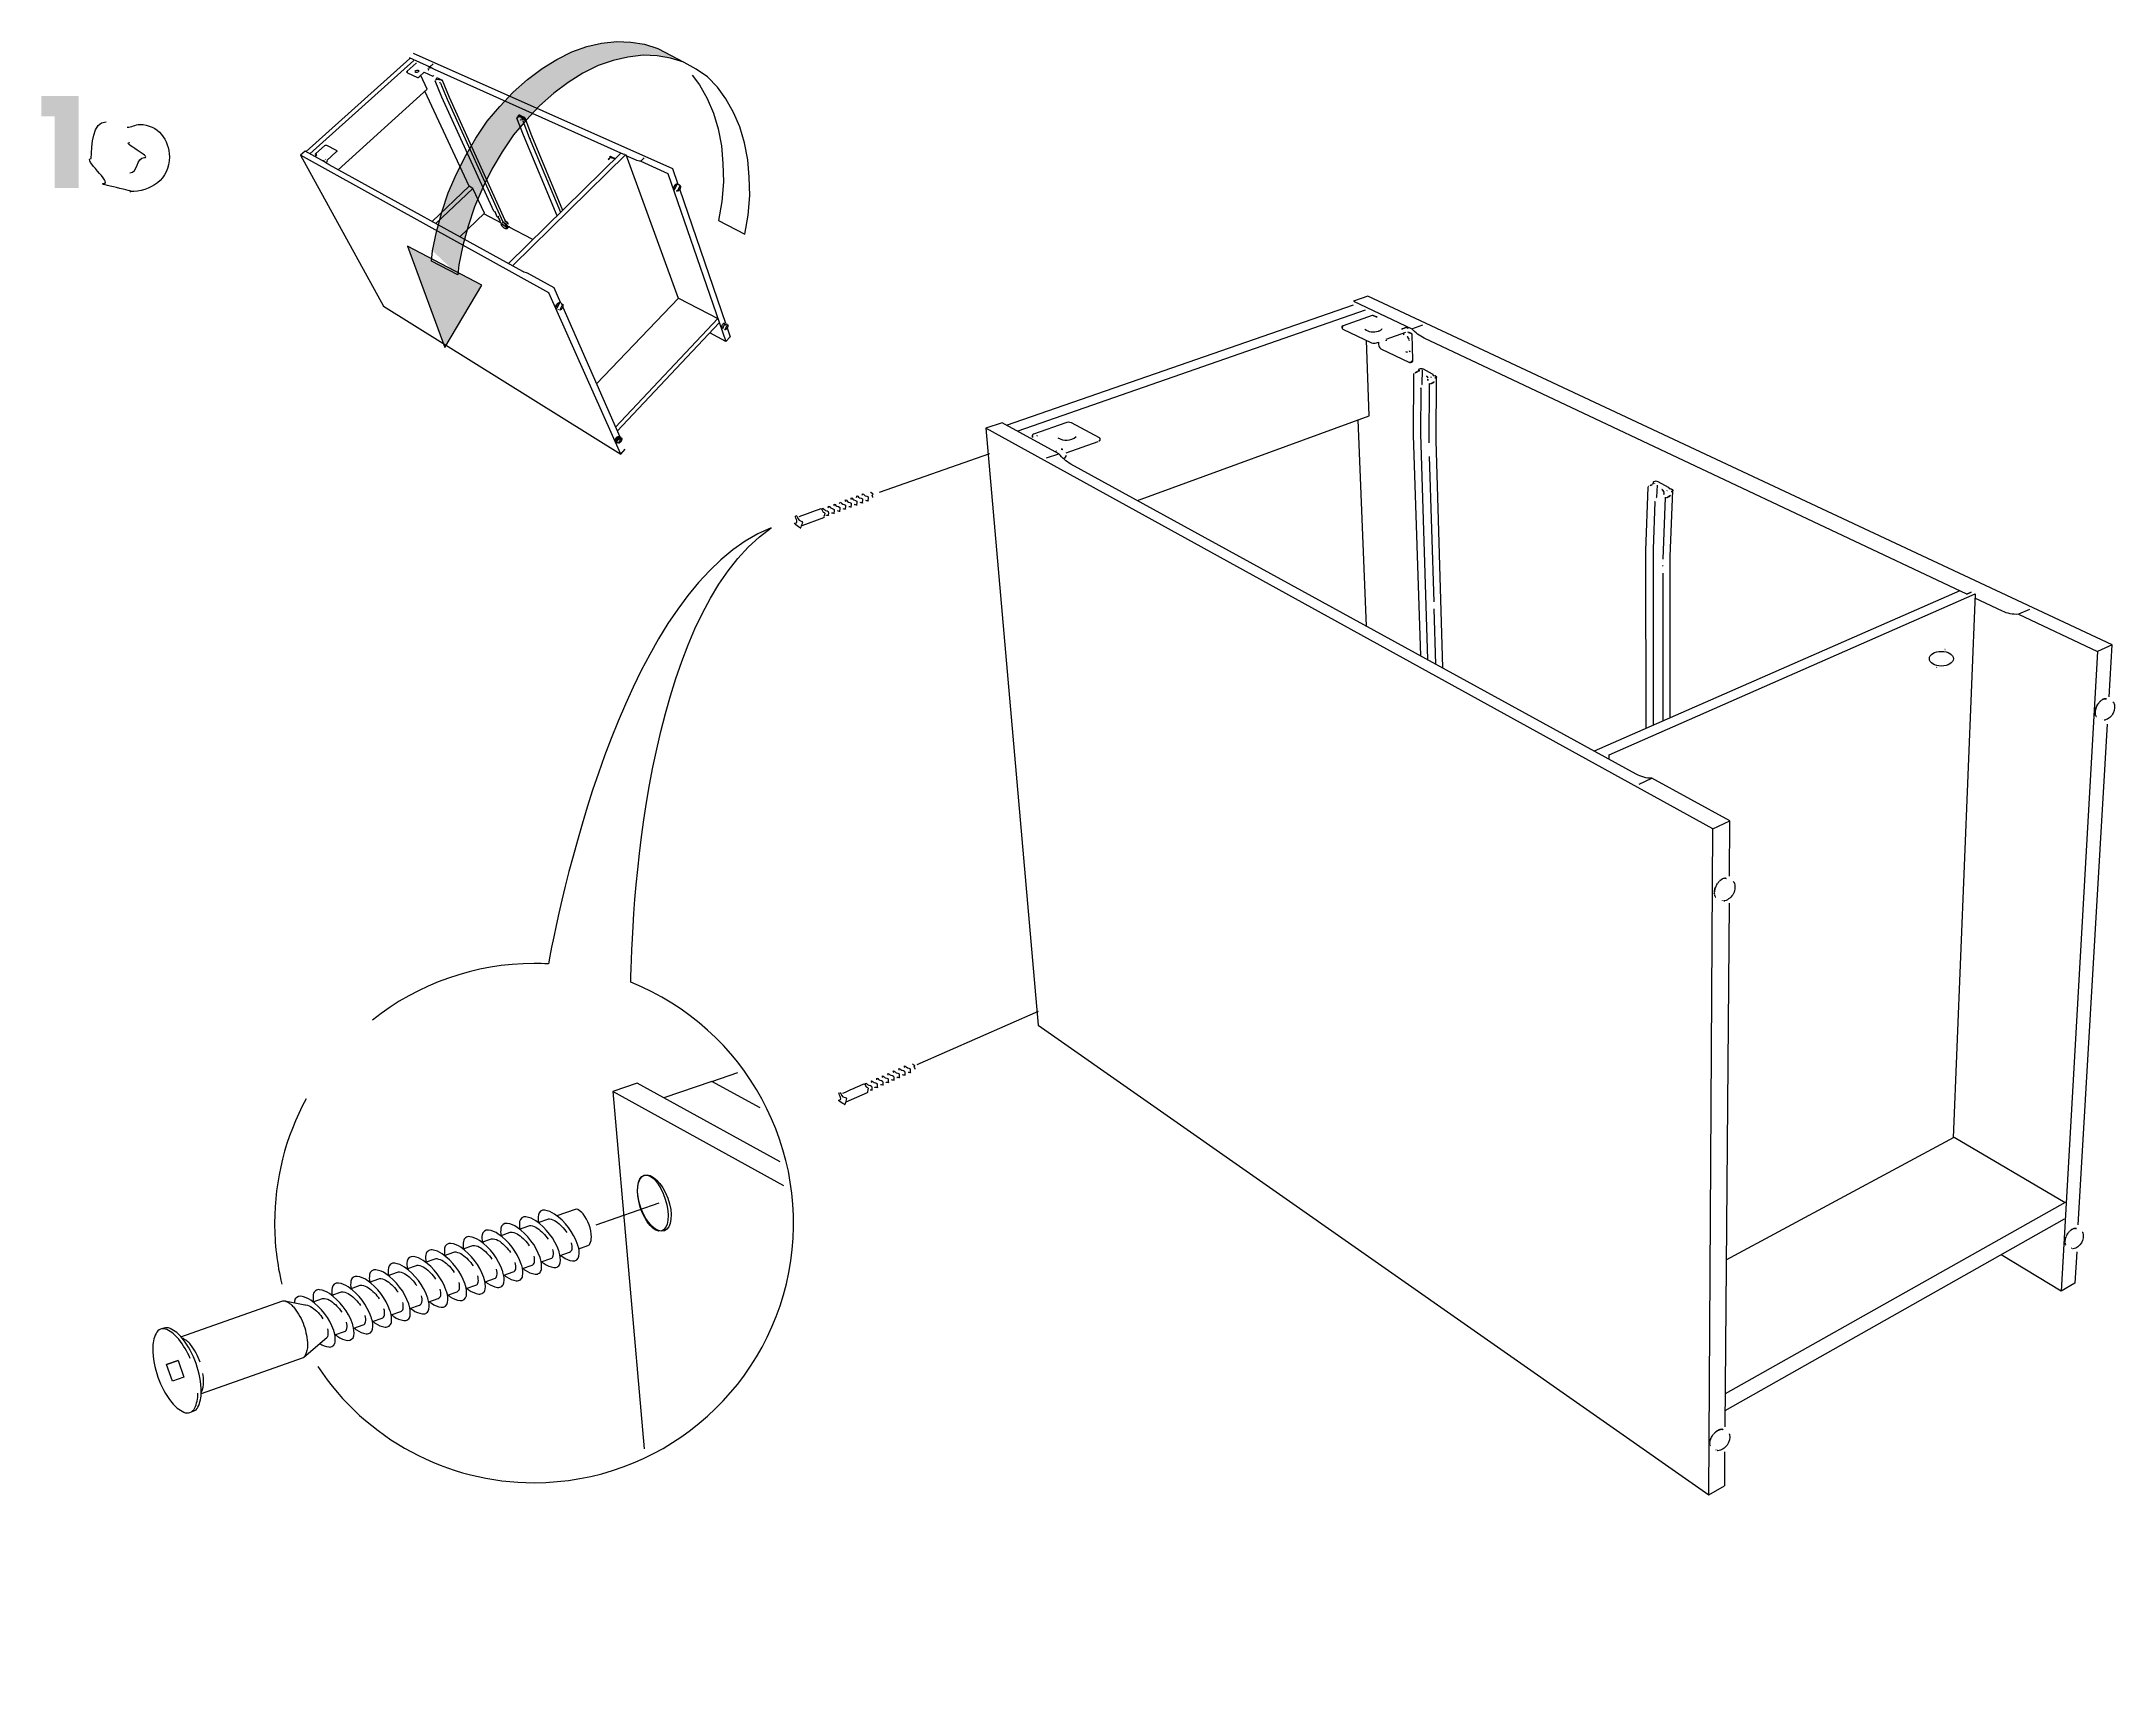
# Model space of a CAD drawing. Header units: metres. Extents: x -27.1 to 47.9, y -10.7 to 6.6.
# Drawn here: x 12.794 to 15.839, y -4.315 to -1.92 of the extents above; entities that cross this region are included whole.
import ezdxf

# ---------------------------------------------------------------- set-up
doc = ezdxf.new("R2010")
doc.units = ezdxf.units.M
doc.header["$MEASUREMENT"] = 0
doc.layers.add('PDF_Working_Num_Penna__255_Num_Penna__255_Num_Penna__255_Num_Penna__255_Num_Penna__255_Num_Penna__255', color=255, linetype='Continuous', lineweight=18)
doc.layers.add('PDF_Working_Num_Penna__7_Num_Penna__7_Num_Penna__7_Num_Penna__7_Num_Penna__7_Num_Penna__7', color=7, linetype='Continuous', lineweight=18)
doc.styles.add('GENERATED_STYLE_1', font='Arial')

msp = doc.modelspace()

# ---------------------------------------------------------------- hatches: boundary and pattern name
at = {"layer": 'PDF_Working_Num_Penna__7_Num_Penna__7_Num_Penna__7_Num_Penna__7_Num_Penna__7_Num_Penna__7', "linetype": 'Continuous', "lineweight": 18}
for points in [[(13.5255, -2.0141), (13.5463, -1.9956), (13.5677, -1.9797), (13.5892, -1.9663), (13.6116, -1.9551), (13.6338, -1.9474), (13.6552, -1.9425), (13.6776, -1.9398), (13.6982, -1.9409), (13.718, -1.9439), (13.7374, -1.9501), (13.6994, -1.9301), (13.6794, -1.9237), (13.6596, -1.9207), (13.639, -1.9196), (13.6166, -1.9223), (13.5951, -1.9272), (13.5729, -1.9349), (13.5506, -1.9461), (13.5291, -1.9595), (13.5076, -1.9753), (13.4869, -1.9939), (13.467, -2.015), (13.4486, -2.0365), (13.4319, -2.0616), (13.4169, -2.087), (13.4034, -2.1139), (13.3914, -2.142), (13.3819, -2.1704), (13.3739, -2.1991), (13.3684, -2.2272), (13.4054, -2.2623), (13.4126, -2.2193), (13.4205, -2.1906), (13.4301, -2.1623), (13.442, -2.1341), (13.4555, -2.1072), (13.4705, -2.0818), (13.4873, -2.0567), (13.5057, -2.0352)], [(13.5255, -2.0141), (13.5463, -1.9956), (13.5677, -1.9797), (13.5892, -1.9663), (13.6116, -1.9551), (13.6338, -1.9474), (13.6552, -1.9425), (13.6776, -1.9398), (13.6982, -1.9409), (13.718, -1.9439), (13.7374, -1.9501), (13.6994, -1.9301), (13.6794, -1.9237), (13.6596, -1.9207), (13.639, -1.9196), (13.6166, -1.9223), (13.5951, -1.9272), (13.5729, -1.9349), (13.5506, -1.9461), (13.5291, -1.9595), (13.5076, -1.9753), (13.4869, -1.9939), (13.467, -2.015), (13.4486, -2.0365), (13.4319, -2.0616), (13.4169, -2.087), (13.4034, -2.1139), (13.3914, -2.142), (13.3819, -2.1704), (13.3739, -2.1991), (13.3684, -2.2272), (13.4054, -2.2623), (13.4126, -2.2193), (13.4205, -2.1906), (13.4301, -2.1623), (13.442, -2.1341), (13.4555, -2.1072), (13.4705, -2.0818), (13.4873, -2.0567), (13.5057, -2.0352)], [(12.8131, -2.0293), (12.8131, -2.1347), (12.8482, -2.1347), (12.8482, -1.9995), (12.7937, -1.9995), (12.7937, -2.0293)], [(13.4405, -2.2773), (13.3316, -2.2203), (13.3864, -2.369)], [(13.4405, -2.2773), (13.3316, -2.2203), (13.3864, -2.369)]]:
    msp.add_hatch(color=7, dxfattribs=at).paths.add_polyline_path(points)

# ---------------------------------------------------------------- linework, layer by layer
at = {"layer": 'PDF_Working_Num_Penna__255_Num_Penna__255_Num_Penna__255_Num_Penna__255_Num_Penna__255_Num_Penna__255', "color": 255, "linetype": 'Continuous', "lineweight": 18, "flags": 128}
for points in [[(13.5255, -2.0141), (13.5057, -2.0352), (13.4873, -2.0567), (13.4705, -2.0818), (13.4555, -2.1072), (13.442, -2.1341), (13.4301, -2.1623), (13.4205, -2.1906), (13.4126, -2.2193), (13.407, -2.2474), (13.4054, -2.2623), (13.3667, -2.2421), (13.3684, -2.2272), (13.3739, -2.1991), (13.3819, -2.1704), (13.3914, -2.142), (13.4034, -2.1139), (13.4169, -2.087), (13.4319, -2.0616), (13.4486, -2.0365), (13.467, -2.015), (13.4869, -1.9939), (13.5076, -1.9753), (13.5291, -1.9595), (13.5506, -1.9461), (13.5729, -1.9349), (13.5951, -1.9272), (13.6166, -1.9223), (13.639, -1.9196), (13.6596, -1.9207), (13.6794, -1.9237), (13.6994, -1.9301), (13.7374, -1.9501), (13.718, -1.9439), (13.6982, -1.9409), (13.6776, -1.9398), (13.6552, -1.9425), (13.6338, -1.9474), (13.6116, -1.9551), (13.5892, -1.9663), (13.5677, -1.9797), (13.5463, -1.9956)], [(13.4405, -2.2773), (13.3316, -2.2203), (13.3864, -2.369)]]:
    msp.add_lwpolyline(points, close=True, dxfattribs=at)
for points in [[(13.7498, -1.9691), (13.7606, -1.9835), (13.7718, -2.0035), (13.7812, -2.0248), (13.7877, -2.0481), (13.7925, -2.0731), (13.7947, -2.0988), (13.7956, -2.1258), (13.7932, -2.1545), (13.7884, -2.1823), (13.827, -2.2025), (13.8319, -2.1747), (13.8342, -2.146), (13.8333, -2.119), (13.8312, -2.0933), (13.8263, -2.0683), (13.8198, -2.045), (13.8104, -2.0237), (13.7992, -2.0037), (13.7866, -1.9869), (13.7722, -1.9715), (13.7554, -1.9602), (13.7381, -1.9503), (13.7374, -1.9501)], [(14.0247, -2.5814), (14.1869, -2.5249)], [(14.2581, -3.3442), (14.0796, -3.4227)], [(13.6087, -3.6575), (13.7011, -3.6253)]]:
    msp.add_lwpolyline(points, dxfattribs=at)
at = {"layer": 'PDF_Working_Num_Penna__7_Num_Penna__7_Num_Penna__7_Num_Penna__7_Num_Penna__7_Num_Penna__7', "color": 7, "linetype": 'Continuous', "lineweight": 18, "flags": 128}
for points in [[(13.1825, -2.0813), (13.3347, -1.9446)], [(13.3407, -1.9473), (13.1882, -2.0844)], [(13.334, -1.9431), (13.3641, -1.9566)], [(13.729, -2.1294), (13.7211, -2.1065), (13.3405, -1.9373)], [(13.3312, -1.9633), (13.3442, -1.9515), (13.3445, -1.9514), (13.3448, -1.9513)], [(13.3602, -1.9895), (13.3509, -1.9694)], [(13.3821, -2.0015), (13.3719, -1.9772)], [(13.3932, -2.0021), (13.3828, -1.9769)], [(13.7498, -1.9691), (13.7606, -1.9835), (13.7718, -2.0035), (13.7812, -2.0248), (13.7877, -2.0481), (13.7925, -2.0731), (13.7947, -2.0988), (13.7956, -2.1258), (13.7932, -2.1545), (13.7884, -2.1823), (13.827, -2.2025), (13.8319, -2.1747), (13.8342, -2.146), (13.8333, -2.119), (13.8312, -2.0933), (13.8263, -2.0683), (13.8198, -2.045), (13.8104, -2.0237), (13.7992, -2.0037), (13.7866, -1.9869), (13.7722, -1.9715), (13.7554, -1.9602), (13.7381, -1.9503), (13.7374, -1.9501)], [(13.2297, -2.1083), (13.3602, -1.9895)], [(13.4219, -2.1323), (13.3569, -1.9924)], [(13.3902, -2.005), (13.3804, -1.9815)], [(13.459, -2.1692), (13.4585, -2.169), (13.3821, -2.0015)], [(13.472, -2.1851), (13.3902, -2.005)], [(13.4751, -2.1828), (13.4749, -2.1826), (13.4748, -2.1825), (13.3932, -2.0021)], [(13.5017, -2.0571), (13.4923, -2.0321)], [(13.5107, -2.0609), (13.5016, -2.0367)], [(13.5139, -2.058), (13.5042, -2.032)], [(13.5515, -2.1755), (13.5017, -2.0571)], [(13.5565, -2.1706), (13.5107, -2.0609)], [(13.5594, -2.1677), (13.5139, -2.058)], [(13.6447, -2.5256), (13.5392, -2.2888), (13.1741, -2.0866)], [(13.2131, -2.0942), (13.2269, -2.0817)], [(13.6448, -2.0838), (13.4799, -2.2458)], [(13.4867, -2.2483), (13.652, -2.0857)], [(13.652, -2.0857), (13.7293, -2.2967)], [(13.674, -2.0955), (13.7141, -2.1135)], [(13.7141, -2.1135), (13.7993, -2.36)], [(13.4085, -2.2065), (13.4445, -2.1718), (13.4276, -2.1353), (13.4219, -2.1323), (13.3675, -2.184)], [(13.4276, -2.1353), (13.3731, -2.1871)], [(13.7989, -2.3337), (13.7314, -2.1365)], [(13.4696, -2.1864), (13.4436, -2.1727)], [(13.5157, -2.2106), (13.4799, -2.1918)], [(13.5594, -2.3099), (13.6432, -2.5001)], [(13.6089, -2.4223), (13.7295, -2.2964)], [(13.7295, -2.2964), (13.7873, -2.3263)], [(14.2116, -2.4831), (14.7213, -2.3064)], [(14.7383, -2.3144), (14.2281, -2.4921)], [(14.7422, -2.2936), (14.7211, -2.3009)], [(14.7211, -2.3009), (14.8069, -2.3414)], [(15.8313, -2.8819), (15.8358, -2.8055), (14.7422, -2.2936)], [(13.7873, -2.3263), (13.6369, -2.4859)], [(13.7895, -2.3326), (13.6396, -2.4919)], [(13.8011, -2.3402), (13.8056, -2.3533), (13.7993, -2.36)], [(14.7063, -2.3367), (14.7491, -2.3217), (14.7494, -2.3216), (14.7498, -2.3216), (14.7502, -2.3218)], [(13.7993, -2.36), (13.7755, -2.3474)], [(14.7442, -2.4693), (14.74, -2.3585)], [(14.7973, -2.3471), (14.7687, -2.3573)], [(14.8084, -2.3871), (14.8072, -2.3501)], [(14.8215, -2.4234), (14.8219, -2.4232), (14.8221, -2.423), (14.8224, -2.4019)], [(14.8093, -2.4978), (14.8096, -2.4081)], [(14.8198, -2.4291), (14.8194, -2.496), (14.8299, -2.8274)], [(14.8324, -2.5092), (14.8329, -2.4221)], [(14.8424, -2.5057), (14.8431, -2.4122)], [(15.243, -4.054), (15.249, -3.076), (14.1812, -2.4877)], [(14.4038, -2.5939), (14.7442, -2.4693)], [(14.74, -2.7782), (14.728, -2.4752)], [(14.0247, -2.5814), (14.1869, -2.5249)], [(14.2702, -2.5313), (14.2882, -2.525)], [(14.2988, -2.5238), (14.3462, -2.507)], [(14.8198, -2.8219), (14.8093, -2.4978)], [(14.8523, -2.8397), (14.8424, -2.5057)], [(14.8394, -2.7425), (14.8395, -2.7427), (14.833, -2.5293)], [(15.1513, -2.9282), (15.1505, -2.6672), (15.154, -2.574)], [(15.167, -2.5711), (15.1664, -2.5889)], [(15.1863, -2.6761), (15.1903, -2.5789)], [(13.911, -2.6306), (13.943, -2.6188)], [(15.1637, -2.5957), (15.1611, -2.6651), (15.1615, -2.9237)], [(15.1761, -2.6797), (15.1797, -2.5893)], [(15.1863, -2.9129), (15.1863, -2.6761)], [(15.1762, -2.9172), (15.1761, -2.7005)], [(15.6117, -2.7265), (15.0749, -2.9617)], [(15.0969, -2.9737), (15.0968, -2.9674), (15.6343, -2.7309), (15.602, -3.5297)], [(14.8423, -2.8342), (14.8398, -2.7527)], [(15.6979, -2.7609), (15.8139, -2.8156)], [(15.8139, -2.8156), (15.7606, -3.7548)], [(15.8358, -2.8055), (15.8139, -2.8156)], [(15.7858, -3.6576), (15.829, -2.9224)], [(15.1407, -3.0101), (15.1595, -3.0017)], [(15.249, -3.076), (15.2742, -3.0644)], [(15.2732, -3.1851), (15.2667, -3.9542)], [(14.2581, -3.3442), (14.0796, -3.4227)], [(13.7784, -3.4468), (13.8165, -3.4336)], [(13.6689, -3.4494), (13.6332, -3.4619)], [(13.6332, -3.4619), (13.6791, -3.9863)], [(13.8843, -3.6002), (13.6333, -3.4619)], [(13.7784, -3.4468), (13.708, -3.4711), (13.6689, -3.4494)], [(13.8787, -3.565), (13.708, -3.4711)], [(13.8493, -3.4856), (13.7784, -3.4468)], [(13.976, -3.4771), (14.0071, -3.4631)], [(15.2687, -3.7091), (15.6034, -3.529)], [(15.6034, -3.529), (15.7666, -3.6249)], [(13.6087, -3.6575), (13.7011, -3.6253)], [(15.7652, -3.6492), (15.2668, -3.9306)], [(15.7666, -3.6249), (15.2671, -3.9055)], [(15.7606, -3.7548), (15.6726, -3.7015)], [(15.7835, -3.697), (15.7808, -3.7432), (15.7606, -3.7548)], [(13.0031, -3.8812), (12.9861, -3.8872), (12.9775, -3.8628)], [(12.9945, -3.8568), (13.0031, -3.8812)], [(15.2663, -3.991), (15.2659, -4.0408)]]:
    msp.add_lwpolyline(points, dxfattribs=at)
for points in [[(13.5255, -2.0141), (13.5057, -2.0352), (13.4873, -2.0567), (13.4705, -2.0818), (13.4555, -2.1072), (13.442, -2.1341), (13.4301, -2.1623), (13.4205, -2.1906), (13.4126, -2.2193), (13.407, -2.2474), (13.4054, -2.2623), (13.3667, -2.2421), (13.3684, -2.2272), (13.3739, -2.1991), (13.3819, -2.1704), (13.3914, -2.142), (13.4034, -2.1139), (13.4169, -2.087), (13.4319, -2.0616), (13.4486, -2.0365), (13.467, -2.015), (13.4869, -1.9939), (13.5076, -1.9753), (13.5291, -1.9595), (13.5506, -1.9461), (13.5729, -1.9349), (13.5951, -1.9272), (13.6166, -1.9223), (13.639, -1.9196), (13.6596, -1.9207), (13.6794, -1.9237), (13.6994, -1.9301), (13.7374, -1.9501), (13.718, -1.9439), (13.6982, -1.9409), (13.6776, -1.9398), (13.6552, -1.9425), (13.6338, -1.9474), (13.6116, -1.9551), (13.5892, -1.9663), (13.5677, -1.9797), (13.5463, -1.9956)], [(13.331, -1.9652), (13.3307, -1.9645), (13.3307, -1.9644), (13.3307, -1.964), (13.3308, -1.9638), (13.3309, -1.9636), (13.331, -1.9634)], [(13.3314, -1.9655), (13.3312, -1.9654)], [(13.3614, -1.9599), (13.3616, -1.96)], [(13.3619, -1.9607), (13.3621, -1.9609), (13.3623, -1.961), (13.3626, -1.9611), (13.3628, -1.961), (13.3629, -1.9609)], [(13.362, -1.9562), (13.3623, -1.9564)], [(13.3629, -1.9576), (13.363, -1.9578), (13.3632, -1.958)], [(13.3649, -1.9588), (13.3638, -1.9583)], [(13.3686, -1.9704), (13.3689, -1.9705)], [(13.3692, -1.9704), (13.3698, -1.9699), (13.3699, -1.9697), (13.3699, -1.9694)], [(13.3732, -1.976), (13.3731, -1.9762), (13.3729, -1.9763), (13.3727, -1.9764), (13.3726, -1.9765), (13.3725, -1.9766)], [(13.3791, -1.9792), (13.379, -1.9794), (13.379, -1.9797), (13.379, -1.9799), (13.3791, -1.9801), (13.3792, -1.9802)], [(13.381, -1.976), (13.3812, -1.9763)], [(13.3817, -1.9764), (13.3815, -1.9764)], [(13.3824, -1.9765), (13.3823, -1.9764), (13.3821, -1.9764), (13.3819, -1.9764)], [(13.3828, -1.9769), (13.3826, -1.9766)], [(13.494, -2.0303), (13.4923, -2.0319)], [(13.4937, -2.0309), (13.4936, -2.031), (13.4934, -2.0312), (13.4933, -2.0313), (13.4931, -2.0314), (13.493, -2.0315)], [(13.4948, -2.0299), (13.4937, -2.0309)], [(13.4948, -2.0299), (13.494, -2.0303)], [(13.4942, -2.0288), (13.4941, -2.03)], [(13.4948, -2.0299), (13.4955, -2.0293)], [(13.4953, -2.0284), (13.4952, -2.0285), (13.4951, -2.0287)], [(13.496, -2.0284), (13.4957, -2.0283), (13.4955, -2.0284)], [(13.4956, -2.0299), (13.4956, -2.0301)], [(13.5019, -2.0326), (13.5013, -2.0311), (13.496, -2.0284)], [(13.4972, -2.0346), (13.4976, -2.0345), (13.4977, -2.0345), (13.4979, -2.0345)], [(13.4983, -2.0344), (13.498, -2.0343), (13.4977, -2.0344)], [(13.5003, -2.0343), (13.5002, -2.0344), (13.5001, -2.0348), (13.5001, -2.0349), (13.5003, -2.0353), (13.5004, -2.0354)], [(13.5004, -2.034), (13.5004, -2.0342), (13.5003, -2.0343), (13.5003, -2.0345), (13.5003, -2.0347), (13.5004, -2.035), (13.5006, -2.0352)], [(13.5034, -2.0332), (13.5033, -2.0349), (13.5015, -2.033)], [(13.5029, -2.0314), (13.5027, -2.0314), (13.5025, -2.0314)], [(13.5037, -2.0315), (13.5036, -2.0314), (13.5033, -2.0314), (13.5031, -2.0314)], [(13.5033, -2.0357), (13.5033, -2.0354), (13.5032, -2.0352), (13.5033, -2.035), (13.5034, -2.0353), (13.5034, -2.0355)], [(13.5033, -2.0349), (13.5035, -2.0349), (13.5037, -2.0349)], [(13.5033, -2.035), (13.5036, -2.0351)], [(13.5037, -2.033), (13.5036, -2.0331), (13.5034, -2.0332)], [(13.5042, -2.032), (13.5042, -2.0321), (13.5042, -2.0323), (13.5042, -2.0325), (13.5041, -2.0326), (13.5039, -2.0328)], [(13.5042, -2.032), (13.504, -2.0317)], [(13.511, -2.0616), (13.5111, -2.0619), (13.5112, -2.0621), (13.5113, -2.0623)], [(13.198, -2.0861), (13.1961, -2.0878), (13.196, -2.088), (13.1959, -2.0882), (13.1958, -2.0884)], [(13.1965, -2.0846), (13.1979, -2.0854)], [(13.1967, -2.0868), (13.1966, -2.0869)], [(13.1979, -2.0854), (13.1981, -2.0855)], [(13.1981, -2.0855), (13.1982, -2.0857)], [(13.2084, -2.0946), (13.2083, -2.0948), (13.2082, -2.095), (13.2081, -2.0952)], [(13.2111, -2.0926), (13.2109, -2.0926), (13.2106, -2.0927)], [(13.2115, -2.0972), (13.2114, -2.0973)], [(13.2131, -2.0966), (13.2133, -2.0965), (13.2134, -2.0963), (13.2135, -2.0961), (13.2136, -2.0959), (13.2136, -2.0956), (13.2137, -2.0954), (13.2136, -2.0952)], [(13.2274, -2.0803), (13.2274, -2.0804), (13.2274, -2.0808), (13.2274, -2.081), (13.2273, -2.0812), (13.2272, -2.0814), (13.227, -2.0815)], [(13.6281, -2.0913), (13.6263, -2.093)], [(13.6283, -2.091), (13.6282, -2.0911), (13.6281, -2.0913)], [(13.6491, -2.0857), (13.65, -2.0848)], [(13.537, -2.1238), (13.537, -2.1242), (13.5371, -2.1243), (13.5372, -2.1245)], [(13.7248, -2.1307), (13.7247, -2.1309), (13.7246, -2.1311), (13.7245, -2.1312), (13.7244, -2.1314)], [(13.7271, -2.1291), (13.727, -2.1292)], [(13.7318, -2.1309), (13.732, -2.1312), (13.7321, -2.1314), (13.7322, -2.1317), (13.7323, -2.132), (13.7323, -2.1323), (13.7324, -2.1326), (13.7324, -2.1329), (13.7324, -2.1332), (13.7324, -2.1336), (13.7323, -2.134), (13.7322, -2.1343), (13.7322, -2.1347), (13.732, -2.1351), (13.7319, -2.1354), (13.7318, -2.1358), (13.7316, -2.1362), (13.7314, -2.1365), (13.7312, -2.1368), (13.731, -2.1372), (13.7308, -2.1375), (13.7306, -2.1378), (13.7303, -2.138), (13.7301, -2.1383), (13.7298, -2.1385), (13.7296, -2.1388), (13.7293, -2.1389), (13.729, -2.1391), (13.7287, -2.1392), (13.7285, -2.1393), (13.7282, -2.1394)], [(13.7301, -2.1302), (13.7299, -2.1302)], [(13.7309, -2.1303), (13.7311, -2.1304), (13.7308, -2.1303), (13.7306, -2.1302), (13.7303, -2.1302), (13.73, -2.1303)], [(13.7309, -2.1303), (13.7307, -2.1302)], [(13.4526, -2.1425), (13.4525, -2.1423)], [(13.4538, -2.145), (13.4536, -2.1448), (13.4535, -2.1446)], [(13.4541, -2.1458), (13.4539, -2.1455)], [(13.4544, -2.1463), (13.4542, -2.1461)], [(13.4573, -2.1527), (13.4571, -2.1525)], [(13.4576, -2.1537), (13.4575, -2.1535)], [(13.458, -2.1543), (13.4579, -2.1542), (13.4577, -2.154)], [(13.5498, -2.1546), (13.5499, -2.1549), (13.55, -2.1551), (13.5501, -2.1553)], [(13.7231, -2.1351), (13.723, -2.1353)], [(13.7231, -2.1345), (13.7231, -2.1347)], [(13.7233, -2.1339), (13.7232, -2.1341)], [(13.7234, -2.1333), (13.7234, -2.1335), (13.7233, -2.1338)], [(13.7236, -2.133), (13.7235, -2.1331)], [(13.7259, -2.1383), (13.726, -2.1384)], [(13.7261, -2.1386), (13.7262, -2.1387)], [(13.7265, -2.1391), (13.7263, -2.1389)], [(13.7268, -2.1393), (13.7266, -2.1392)], [(13.4596, -2.1692), (13.4629, -2.1766), (13.4631, -2.1768), (13.4632, -2.177)], [(13.4636, -2.1772), (13.4636, -2.1774)], [(13.4645, -2.177), (13.4654, -2.1762)], [(13.4646, -2.1769), (13.4647, -2.1771)], [(13.4784, -2.1934), (13.4772, -2.1946), (13.4769, -2.1948), (13.4767, -2.1949), (13.4765, -2.1949), (13.4762, -2.1949), (13.4758, -2.1949), (13.4756, -2.1948), (13.4754, -2.1948), (13.4752, -2.1947), (13.475, -2.1946), (13.4747, -2.1945), (13.4744, -2.1943), (13.4742, -2.1942), (13.4739, -2.194), (13.4736, -2.1938), (13.4734, -2.1936), (13.4731, -2.1934), (13.4728, -2.1932), (13.4726, -2.193), (13.4723, -2.1927), (13.4721, -2.1925), (13.4718, -2.1923), (13.4716, -2.192), (13.4714, -2.1918), (13.4712, -2.1915), (13.4709, -2.1913), (13.4707, -2.191), (13.4705, -2.1908), (13.4704, -2.1905), (13.4702, -2.1902), (13.47, -2.19), (13.4699, -2.1897), (13.4697, -2.1895), (13.4696, -2.1892), (13.4695, -2.189), (13.4694, -2.1888), (13.4694, -2.1885), (13.4693, -2.1883), (13.4693, -2.1881), (13.4692, -2.1879), (13.4692, -2.1877), (13.4692, -2.1875), (13.4693, -2.1872), (13.4694, -2.187), (13.4695, -2.1869)], [(13.4708, -2.1856), (13.4711, -2.1854), (13.4714, -2.1853), (13.4717, -2.1852)], [(13.472, -2.1851), (13.4721, -2.1853), (13.4722, -2.1854), (13.4725, -2.1856), (13.4728, -2.1857), (13.4731, -2.1858), (13.4734, -2.1859)], [(13.4738, -2.186), (13.4741, -2.1862), (13.4744, -2.1864), (13.4747, -2.1866), (13.4749, -2.1868), (13.4752, -2.187), (13.4755, -2.1872), (13.4757, -2.1874), (13.476, -2.1877), (13.4762, -2.1879), (13.4764, -2.1882), (13.4767, -2.1884), (13.4769, -2.1887), (13.4771, -2.1889), (13.4773, -2.1892), (13.4775, -2.1894), (13.4777, -2.1897), (13.4779, -2.1899), (13.478, -2.1902), (13.4781, -2.1904), (13.4783, -2.1907), (13.4784, -2.191), (13.4785, -2.1912), (13.4786, -2.1914), (13.4787, -2.1916), (13.4787, -2.1919), (13.4788, -2.1921), (13.4788, -2.1923), (13.4788, -2.1925), (13.4788, -2.1927), (13.4787, -2.1929), (13.4786, -2.1932)], [(13.4747, -2.1823), (13.4748, -2.1827), (13.4748, -2.1828), (13.4747, -2.183), (13.4746, -2.1832), (13.4744, -2.1833), (13.4746, -2.1832), (13.4747, -2.1831)], [(13.4751, -2.1828), (13.4789, -2.1866)], [(13.4754, -2.1863), (13.4752, -2.1862)], [(13.4781, -2.1864), (13.4778, -2.1862), (13.4775, -2.1862)], [(13.4781, -2.1864), (13.4784, -2.1863), (13.4787, -2.1864)], [(13.4791, -2.1869), (13.4794, -2.1874), (13.4795, -2.1877), (13.4794, -2.188)], [(13.4793, -2.1916), (13.4795, -2.1917), (13.4797, -2.1918), (13.48, -2.1918)], [(13.4803, -2.1917), (13.4808, -2.1913), (13.4809, -2.1911), (13.4808, -2.1908)], [(13.4405, -2.2773), (13.3316, -2.2203), (13.3864, -2.369)], [(13.55, -2.3096), (13.5499, -2.3098)], [(13.55, -2.309), (13.55, -2.3092)], [(13.5502, -2.3084), (13.5501, -2.3086), (13.5501, -2.3088)], [(13.5503, -2.3078), (13.5502, -2.308)], [(13.5506, -2.3072), (13.5505, -2.3073), (13.5504, -2.3076)], [(13.5508, -2.3066), (13.5507, -2.3068), (13.5506, -2.307)], [(13.5512, -2.306), (13.551, -2.3062), (13.5509, -2.3064)], [(13.5516, -2.3055), (13.5514, -2.3056), (13.5513, -2.3058)], [(13.5527, -2.3043), (13.5525, -2.3044)], [(13.5528, -2.3129), (13.5529, -2.3131)], [(13.5531, -2.3133), (13.5532, -2.3134)], [(13.5533, -2.3136), (13.5535, -2.3137)], [(13.5543, -2.3033), (13.5541, -2.3034)], [(13.5547, -2.3032), (13.5546, -2.3033)], [(13.5594, -2.3055), (13.5595, -2.3058), (13.5596, -2.3061), (13.5597, -2.3064), (13.5598, -2.3067), (13.5598, -2.307), (13.5598, -2.3073), (13.5598, -2.3076), (13.5598, -2.308), (13.5598, -2.3084), (13.5597, -2.3087), (13.5596, -2.3091), (13.5595, -2.3095), (13.5594, -2.3099), (13.5592, -2.3102), (13.559, -2.3106), (13.5588, -2.311), (13.5586, -2.3113), (13.5584, -2.3116), (13.5581, -2.3119), (13.5579, -2.3122), (13.5576, -2.3125), (13.5574, -2.3128), (13.5571, -2.313), (13.5568, -2.3133), (13.5565, -2.3135), (13.5562, -2.3136), (13.5559, -2.3138), (13.5556, -2.3139), (13.5553, -2.3139), (13.555, -2.314)], [(13.5584, -2.3048), (13.5586, -2.3049), (13.5584, -2.3047), (13.5581, -2.3047), (13.5577, -2.3046), (13.5574, -2.3046), (13.5571, -2.3047)], [(13.7936, -2.3386), (13.7935, -2.3388)], [(13.7939, -2.3376), (13.7938, -2.3377)], [(13.7941, -2.337), (13.794, -2.3372), (13.7939, -2.3374)], [(13.7959, -2.3344), (13.796, -2.3343)], [(13.7961, -2.3421), (13.7962, -2.3422)], [(13.7969, -2.3429), (13.7971, -2.343)], [(13.7975, -2.3364), (13.7976, -2.3363)], [(13.8015, -2.3353), (13.8016, -2.3355), (13.8017, -2.3357), (13.8018, -2.3359), (13.8019, -2.3361), (13.8019, -2.3363), (13.802, -2.3366), (13.802, -2.3369), (13.802, -2.3372), (13.802, -2.3375), (13.8019, -2.3378), (13.8018, -2.3382), (13.8018, -2.3385), (13.8017, -2.3388), (13.8015, -2.3392), (13.8014, -2.3395), (13.8013, -2.3398), (13.8011, -2.3401), (13.8009, -2.3404), (13.8007, -2.3407), (13.8005, -2.341), (13.8003, -2.3413), (13.8001, -2.3416), (13.7999, -2.3418), (13.7996, -2.3421), (13.7994, -2.3423), (13.7992, -2.3425), (13.7989, -2.3426), (13.7987, -2.3427), (13.7984, -2.3429), (13.7982, -2.343), (13.798, -2.343), (13.7977, -2.3431)], [(13.7979, -2.336), (13.798, -2.3359)], [(13.7983, -2.3357), (13.7984, -2.3355)], [(13.799, -2.3351), (13.7992, -2.335)], [(13.801, -2.3349), (13.8006, -2.3348), (13.8004, -2.3348), (13.8001, -2.3348), (13.7999, -2.3348)], [(14.7044, -2.3408), (14.7043, -2.3384), (14.7044, -2.3381), (14.7045, -2.3378), (14.7048, -2.3374), (14.7052, -2.3372), (14.7057, -2.3369)], [(14.7055, -2.342), (14.7052, -2.3418), (14.7048, -2.3415), (14.7046, -2.3413), (14.7045, -2.341)], [(14.7502, -2.3218), (14.7534, -2.3233)], [(14.7539, -2.324), (14.7533, -2.3237), (14.7531, -2.3236), (14.753, -2.3234), (14.753, -2.3232)], [(14.7536, -2.3234), (14.7538, -2.3236), (14.754, -2.3238)], [(14.7542, -2.3241), (14.7546, -2.3242), (14.755, -2.3242), (14.7555, -2.3242), (14.7559, -2.3241)], [(14.7625, -2.322), (14.7622, -2.322)], [(14.793, -2.3414), (14.7926, -2.3415), (14.7924, -2.3417), (14.7923, -2.3418), (14.7923, -2.342), (14.7925, -2.3422), (14.7927, -2.3423)], [(14.793, -2.3414), (14.799, -2.3393), (14.7994, -2.3394)], [(14.7998, -2.3395), (14.8002, -2.3398), (14.8006, -2.3401), (14.8008, -2.3406), (14.801, -2.3411)], [(14.7693, -2.3592), (14.769, -2.3582)], [(14.7945, -2.3486), (14.7946, -2.3493), (14.7948, -2.3498), (14.795, -2.3502), (14.7953, -2.3506)], [(14.7979, -2.3752), (14.8003, -2.376)], [(14.8025, -2.3568), (14.802, -2.3559), (14.8016, -2.3551), (14.8011, -2.3543), (14.8005, -2.3536), (14.7999, -2.353)], [(14.8016, -2.347), (14.8014, -2.3465), (14.8012, -2.3461)], [(14.8061, -2.3486), (14.8028, -2.3471), (14.8024, -2.3469), (14.802, -2.3469)], [(14.8031, -2.3587), (14.8028, -2.3577)], [(14.8037, -2.3753), (14.8035, -2.3746), (14.8033, -2.374)], [(14.8072, -2.3501), (14.8071, -2.3496), (14.8068, -2.3492), (14.8065, -2.3488)], [(14.8033, -2.391), (14.8037, -2.3911), (14.8042, -2.3912), (14.8045, -2.3912)], [(14.8049, -2.3911), (14.8069, -2.3904), (14.8073, -2.3902), (14.8076, -2.3899), (14.8079, -2.3895), (14.8082, -2.389), (14.8083, -2.3885), (14.8084, -2.3878)], [(14.8149, -2.4048), (14.8144, -2.405), (14.8139, -2.4051), (14.8134, -2.4054), (14.8129, -2.4056), (14.8124, -2.4058), (14.8119, -2.4061)], [(14.817, -2.4012), (14.8159, -2.4044)], [(14.817, -2.4012), (14.817, -2.4014)], [(14.8183, -2.4035), (14.8185, -2.4033)], [(14.81, -2.4072), (14.8099, -2.4073), (14.8097, -2.4076), (14.8097, -2.4078)], [(14.8198, -2.4291), (14.8198, -2.4288), (14.8199, -2.4285)], [(14.8293, -2.4121), (14.8295, -2.4121), (14.8297, -2.4122), (14.8291, -2.4117), (14.8285, -2.4113)], [(14.8297, -2.4122), (14.8302, -2.4129), (14.8308, -2.4136)], [(14.8305, -2.4153), (14.8303, -2.4157), (14.8302, -2.4162), (14.8301, -2.4167), (14.8303, -2.4172), (14.8305, -2.4177)], [(14.8327, -2.4214), (14.8328, -2.4216)], [(14.8342, -2.4224), (14.838, -2.421), (14.8384, -2.4207), (14.8388, -2.4203), (14.8391, -2.42), (14.8394, -2.4195), (14.8395, -2.4193)], [(14.8351, -2.4126), (14.8348, -2.4128), (14.8346, -2.4129)], [(14.8398, -2.4104), (14.8393, -2.4103), (14.839, -2.4102), (14.8386, -2.4101), (14.8384, -2.4099), (14.8382, -2.4098)], [(14.8421, -2.411), (14.8416, -2.4108), (14.841, -2.4106), (14.8404, -2.4105)], [(14.8414, -2.4137), (14.8412, -2.4138), (14.8409, -2.4138), (14.8406, -2.4138), (14.8404, -2.4137)], [(14.8431, -2.4122), (14.843, -2.4126), (14.8428, -2.4129), (14.8425, -2.4132), (14.8421, -2.4134)], [(14.8431, -2.4122), (14.843, -2.4119), (14.8428, -2.4116), (14.8425, -2.4113)], [(13.6372, -2.5052), (13.6372, -2.5054)], [(13.6372, -2.5054), (13.6395, -2.5068)], [(13.6372, -2.5059), (13.6395, -2.5073)], [(13.6372, -2.5064), (13.6395, -2.5078)], [(13.6374, -2.5046), (13.6373, -2.5048)], [(13.6373, -2.5049), (13.6396, -2.5063), (13.6397, -2.5061)], [(13.6375, -2.5043), (13.6397, -2.5058), (13.6398, -2.5056)], [(13.6378, -2.5035), (13.6377, -2.5037), (13.6376, -2.5039)], [(13.6377, -2.5038), (13.6399, -2.5052), (13.64, -2.505)], [(13.638, -2.503), (13.6379, -2.5032), (13.6378, -2.5034)], [(13.6379, -2.5032), (13.6402, -2.5046), (13.6403, -2.5045)], [(13.6383, -2.5025), (13.6382, -2.5026), (13.6381, -2.5028)], [(13.6382, -2.5027), (13.6405, -2.5041), (13.6406, -2.504)], [(13.6387, -2.502), (13.6385, -2.5021), (13.6384, -2.5023)], [(13.6385, -2.5022), (13.6408, -2.5036), (13.6409, -2.5035)], [(13.639, -2.5015), (13.6389, -2.5016), (13.6388, -2.5018)], [(13.6389, -2.5017), (13.6411, -2.5031), (13.6413, -2.503)], [(13.6394, -2.5011), (13.6393, -2.5012)], [(13.6393, -2.5012), (13.6415, -2.5027), (13.6417, -2.5026)], [(13.6395, -2.5068), (13.6396, -2.5066)], [(13.6395, -2.5073), (13.6395, -2.5071)], [(13.6395, -2.5078), (13.6395, -2.5076)], [(13.6396, -2.5082), (13.6395, -2.5081)], [(13.6397, -2.5086), (13.6396, -2.5085)], [(13.6398, -2.5007), (13.6397, -2.5008)], [(13.6397, -2.5008), (13.6419, -2.5022), (13.6421, -2.5022)], [(13.6401, -2.5092), (13.64, -2.5091)], [(13.6403, -2.5004), (13.6401, -2.5005)], [(13.6403, -2.5004), (13.6425, -2.5018), (13.6424, -2.5019)], [(13.6407, -2.5001), (13.6405, -2.5002)], [(13.6411, -2.4999), (13.6409, -2.5)], [(13.6457, -2.5019), (13.6458, -2.502), (13.6459, -2.5023), (13.646, -2.5025), (13.6461, -2.5027), (13.6461, -2.503), (13.6461, -2.5033), (13.6461, -2.5036), (13.6461, -2.5039), (13.6461, -2.5042), (13.646, -2.5046), (13.6459, -2.5049), (13.6458, -2.5052), (13.6457, -2.5056), (13.6455, -2.5059), (13.6454, -2.5062), (13.6452, -2.5066), (13.645, -2.5069), (13.6448, -2.5072), (13.6446, -2.5075), (13.6444, -2.5078), (13.6441, -2.5081), (13.6439, -2.5083), (13.6436, -2.5085), (13.6434, -2.5088), (13.6431, -2.509), (13.6429, -2.5092), (13.6426, -2.5093), (13.6423, -2.5094), (13.6421, -2.5095), (13.6418, -2.5096), (13.6416, -2.5096), (13.6413, -2.5097)], [(13.643, -2.5015), (13.6428, -2.5016)], [(13.6434, -2.5013), (13.6433, -2.5014)], [(13.6438, -2.5012), (13.6436, -2.5012)], [(13.6452, -2.5014), (13.645, -2.5013), (13.6448, -2.5012), (13.6445, -2.5012), (13.6443, -2.5012), (13.644, -2.5012), (13.6437, -2.5013)], [(13.6442, -2.5011), (13.644, -2.5011)], [(13.6449, -2.5013), (13.6448, -2.5012)], [(14.2495, -2.4988), (14.2497, -2.5014)], [(14.2557, -2.4992), (14.2561, -2.4991), (14.2563, -2.4989), (14.2565, -2.4987), (14.2565, -2.4985), (14.2564, -2.4983), (14.2562, -2.4981)], [(14.2846, -2.5211), (14.2842, -2.5215), (14.2838, -2.5219)], [(14.2939, -2.5187), (14.2936, -2.5186), (14.2932, -2.5185), (14.2927, -2.5185), (14.2922, -2.5185), (14.2918, -2.5185)], [(14.3485, -2.5049), (14.3484, -2.5053), (14.3483, -2.5057), (14.3479, -2.506), (14.3475, -2.5064), (14.3469, -2.5067)], [(14.2964, -2.5314), (14.2969, -2.5311), (14.2975, -2.5308), (14.298, -2.5303), (14.2984, -2.5297), (14.2987, -2.5291), (14.2989, -2.5284), (14.2991, -2.5277)], [(15.1545, -2.573), (15.1543, -2.5731), (15.1541, -2.5734), (15.1541, -2.5736)], [(15.1598, -2.5705), (15.1593, -2.5707), (15.1588, -2.571), (15.1582, -2.5712), (15.1577, -2.5714), (15.1572, -2.5717), (15.1567, -2.5719)], [(15.1604, -2.57), (15.1603, -2.5702), (15.1602, -2.5704)], [(15.1616, -2.5665), (15.1617, -2.5667)], [(15.1632, -2.5692), (15.1634, -2.569)], [(15.1746, -2.578), (15.175, -2.5782), (15.1753, -2.5785), (15.1747, -2.5778), (15.174, -2.5774)], [(15.1753, -2.5785), (15.1759, -2.5791), (15.1765, -2.5799), (15.177, -2.5808), (15.1775, -2.5817)], [(15.1773, -2.5819), (15.177, -2.5823), (15.1768, -2.5827), (15.1768, -2.5832), (15.1768, -2.5836), (15.177, -2.5842), (15.1772, -2.5847)], [(15.1812, -2.5896), (15.185, -2.5881), (15.1854, -2.5877), (15.1858, -2.5874), (15.1862, -2.587), (15.1865, -2.5865), (15.1866, -2.5862)], [(15.1819, -2.5792), (15.1816, -2.5794), (15.1813, -2.5795)], [(15.1866, -2.5767), (15.1861, -2.5766), (15.1857, -2.5765), (15.1854, -2.5764), (15.1851, -2.5762), (15.1849, -2.576)], [(15.1891, -2.5774), (15.1885, -2.5772), (15.188, -2.577), (15.1873, -2.5768)], [(15.1887, -2.5804), (15.1885, -2.5805), (15.1882, -2.5805), (15.1879, -2.5805), (15.1876, -2.5805)], [(15.1903, -2.5789), (15.1902, -2.5792), (15.19, -2.5796), (15.1897, -2.5799), (15.1893, -2.5801)], [(15.1903, -2.5789), (15.1903, -2.5786), (15.1901, -2.5783), (15.1899, -2.578), (15.1895, -2.5777)], [(15.1637, -2.5957), (15.1638, -2.5954), (15.1639, -2.595)], [(15.1656, -2.5897), (15.166, -2.5895)], [(15.1795, -2.5886), (15.1796, -2.5888), (15.1797, -2.5891)], [(15.1752, -2.6893), (15.175, -2.6892)], [(15.1752, -2.6893), (15.1757, -2.6898), (15.1761, -2.6904)], [(15.6219, -2.7313), (15.6287, -2.7283)], [(15.5898, -2.8124), (15.5904, -2.8126)], [(15.578, -2.8389), (15.5775, -2.8387)], [(15.815, -2.8923), (15.8147, -2.8925), (15.8146, -2.8928), (15.8146, -2.893), (15.8143, -2.8934)], [(15.8162, -2.8908), (15.8159, -2.891), (15.8158, -2.8912), (15.8157, -2.8914), (15.8154, -2.8918)], [(15.8166, -2.8903), (15.8164, -2.8905)], [(15.8174, -2.8894), (15.8171, -2.8895), (15.817, -2.8897), (15.8169, -2.8899), (15.8168, -2.8901)], [(15.8187, -2.8881), (15.8184, -2.8882), (15.8183, -2.8884), (15.8182, -2.8886), (15.8178, -2.889)], [(15.8201, -2.887), (15.8197, -2.8871), (15.8196, -2.8873), (15.8195, -2.8875), (15.8191, -2.8878)], [(15.8213, -2.8862), (15.8211, -2.8862), (15.8208, -2.8865), (15.8204, -2.8868)], [(15.8226, -2.8855), (15.8223, -2.8856), (15.8222, -2.8858), (15.8218, -2.886)], [(15.8239, -2.885), (15.8236, -2.8851), (15.8235, -2.8853), (15.8231, -2.8854)], [(15.8251, -2.8848), (15.8249, -2.8849), (15.8244, -2.885)], [(15.8263, -2.8848), (15.826, -2.8849), (15.8257, -2.8849)], [(15.8263, -2.8848), (15.8271, -2.8851)], [(15.8106, -2.9044), (15.8105, -2.9046), (15.8105, -2.9048), (15.8105, -2.905), (15.8106, -2.9056)], [(15.8106, -2.9067), (15.8105, -2.9064), (15.8105, -2.9062)], [(15.8107, -2.9027), (15.8107, -2.903), (15.8106, -2.9032), (15.8107, -2.9035), (15.8106, -2.904)], [(15.8106, -2.9067), (15.8108, -2.907)], [(15.8108, -2.908), (15.8107, -2.9077)], [(15.811, -2.9011), (15.8109, -2.9013), (15.8109, -2.9015), (15.8109, -2.9018), (15.8108, -2.9023)], [(15.8108, -2.908), (15.8111, -2.9084)], [(15.8111, -2.901), (15.8112, -2.9005)], [(15.8112, -2.9093), (15.8111, -2.909)], [(15.8112, -2.9093), (15.8114, -2.9094), (15.8116, -2.9096)], [(15.8114, -2.9), (15.8113, -2.8998), (15.8114, -2.8996), (15.8115, -2.8994)], [(15.8123, -2.8974), (15.8121, -2.8976), (15.812, -2.8978), (15.8119, -2.898), (15.812, -2.8982), (15.8118, -2.8987)], [(15.8118, -2.9103), (15.8121, -2.9105), (15.8122, -2.9107)], [(15.8124, -2.9112), (15.8123, -2.911)], [(15.813, -2.8957), (15.8129, -2.8958), (15.8128, -2.896), (15.8127, -2.8962), (15.8127, -2.8964), (15.8125, -2.8969)], [(15.814, -2.8939), (15.8139, -2.8941), (15.8137, -2.8942), (15.8136, -2.8945), (15.8136, -2.8947), (15.8133, -2.8951)], [(15.822, -2.9155), (15.8218, -2.9156)], [(15.824, -2.9162), (15.8237, -2.9162)], [(15.2517, -3.1657), (15.2515, -3.1658), (15.2515, -3.1661), (15.2515, -3.1662), (15.2516, -3.1664), (15.2515, -3.1669)], [(15.2517, -3.1656), (15.2519, -3.165)], [(15.252, -3.1645), (15.252, -3.1643), (15.252, -3.1641), (15.2521, -3.1638)], [(15.253, -3.1618), (15.2528, -3.1619), (15.2527, -3.1622), (15.2526, -3.1624), (15.2527, -3.1626), (15.2524, -3.1631)], [(15.2538, -3.1599), (15.2536, -3.1601), (15.2535, -3.1603), (15.2534, -3.1605), (15.2534, -3.1607), (15.2532, -3.1612)], [(15.2548, -3.158), (15.2547, -3.1582), (15.2545, -3.1584), (15.2544, -3.1586), (15.2544, -3.1588), (15.2541, -3.1593)], [(15.2559, -3.1563), (15.2558, -3.1564), (15.2556, -3.1566), (15.2555, -3.1568), (15.2554, -3.157), (15.2551, -3.1575)], [(15.2571, -3.1547), (15.257, -3.1548), (15.2568, -3.1549), (15.2567, -3.1551), (15.2566, -3.1554), (15.2562, -3.1559)], [(15.2576, -3.1542), (15.2573, -3.1544)], [(15.2584, -3.1532), (15.2583, -3.1532), (15.2581, -3.1534), (15.2579, -3.1536), (15.2579, -3.1538), (15.2577, -3.154)], [(15.2598, -3.1519), (15.2597, -3.1519), (15.2595, -3.152), (15.2593, -3.1522), (15.2592, -3.1524), (15.2588, -3.1528)], [(15.2612, -3.1507), (15.261, -3.1507), (15.2609, -3.1509), (15.2607, -3.151), (15.2606, -3.1512), (15.2602, -3.1516)], [(15.2626, -3.1499), (15.2623, -3.1499), (15.2621, -3.1502), (15.2616, -3.1505)], [(15.2639, -3.1491), (15.2636, -3.1492), (15.2635, -3.1494), (15.2631, -3.1496)], [(15.2653, -3.1486), (15.265, -3.1487), (15.2649, -3.1489), (15.2645, -3.1491)], [(15.2666, -3.1484), (15.2663, -3.1485), (15.2659, -3.1486)], [(15.2678, -3.1484), (15.2676, -3.1484), (15.2672, -3.1486)], [(15.2678, -3.1484), (15.2686, -3.1487)], [(15.2512, -3.1692), (15.2511, -3.1694), (15.2511, -3.1696), (15.2511, -3.1698), (15.2512, -3.1704)], [(15.2512, -3.1715), (15.2511, -3.1713), (15.2511, -3.171)], [(15.2514, -3.1674), (15.2513, -3.1676), (15.2512, -3.1679), (15.2513, -3.1682), (15.2512, -3.1687)], [(15.2512, -3.1715), (15.2514, -3.172)], [(15.2515, -3.173), (15.2513, -3.1727)], [(15.2515, -3.173), (15.2517, -3.1734)], [(15.2519, -3.1743), (15.2518, -3.174)], [(15.2519, -3.1743), (15.2521, -3.1744), (15.2522, -3.1747)], [(15.2525, -3.1754), (15.2528, -3.1756), (15.2529, -3.1758)], [(15.2532, -3.1764), (15.2531, -3.1762)], [(15.2632, -3.1809), (15.2631, -3.181)], [(15.2654, -3.1817), (15.2651, -3.1816)], [(15.2663, -3.1817), (15.2665, -3.1817)], [(15.7663, -3.6802), (15.7662, -3.6804), (15.7661, -3.6808), (15.7662, -3.6813)], [(15.7661, -3.6823), (15.7661, -3.6821)], [(15.7661, -3.6823), (15.7662, -3.6827)], [(15.7662, -3.6837), (15.7661, -3.6834)], [(15.7662, -3.6837), (15.7664, -3.6841)], [(15.7666, -3.6786), (15.7665, -3.6788), (15.7664, -3.679), (15.7664, -3.6793), (15.7664, -3.6798)], [(15.7664, -3.6849), (15.7664, -3.6846)], [(15.767, -3.6771), (15.7669, -3.6772), (15.7668, -3.6774), (15.7668, -3.6776), (15.7667, -3.6782)], [(15.767, -3.677), (15.7672, -3.6765)], [(15.7674, -3.676), (15.7674, -3.6757), (15.7675, -3.6754)], [(15.7685, -3.6737), (15.7683, -3.6738), (15.7681, -3.674), (15.7681, -3.6742), (15.7681, -3.6744), (15.7679, -3.6748)], [(15.7693, -3.672), (15.7692, -3.6721), (15.769, -3.6723), (15.7689, -3.6725), (15.7689, -3.6727), (15.7687, -3.6732)], [(15.7704, -3.6704), (15.7702, -3.6705), (15.7701, -3.6707), (15.7699, -3.6709), (15.7699, -3.6711), (15.7696, -3.6715)], [(15.7715, -3.669), (15.7711, -3.6691), (15.771, -3.6694), (15.771, -3.6696), (15.7706, -3.67)], [(15.7726, -3.6676), (15.7723, -3.6678), (15.7722, -3.6679), (15.7722, -3.6681), (15.7718, -3.6685)], [(15.7731, -3.6672), (15.7728, -3.6674)], [(15.7739, -3.6663), (15.7736, -3.6665), (15.7734, -3.6667), (15.7734, -3.6669), (15.7732, -3.667)], [(15.7752, -3.6653), (15.7749, -3.6653), (15.7748, -3.6655), (15.7746, -3.6657), (15.7743, -3.666)], [(15.7765, -3.6643), (15.7762, -3.6644), (15.7761, -3.6645), (15.7759, -3.6647), (15.7756, -3.665)], [(15.7778, -3.6636), (15.7775, -3.6637), (15.7773, -3.6639), (15.7769, -3.6642)], [(15.779, -3.6631), (15.7787, -3.6632), (15.7786, -3.6633), (15.7782, -3.6635)], [(15.7802, -3.6627), (15.78, -3.6628), (15.7798, -3.6629), (15.7795, -3.6631)], [(15.7814, -3.6626), (15.7811, -3.6627), (15.7807, -3.6628)], [(15.7825, -3.6627), (15.7822, -3.6628), (15.7819, -3.6628)], [(15.7825, -3.6628), (15.7831, -3.6631)], [(15.7664, -3.6849), (15.7666, -3.685), (15.7667, -3.6853)], [(15.7669, -3.686), (15.7671, -3.6861), (15.7672, -3.6863)], [(15.7674, -3.6869), (15.7673, -3.6867)], [(15.7757, -3.6918), (15.7756, -3.6919)], [(15.7775, -3.6927), (15.7773, -3.6926)], [(12.9945, -3.8568), (12.9775, -3.8628)], [(15.2586, -3.9584), (15.2583, -3.9584), (15.258, -3.9587), (15.2576, -3.9589)], [(15.26, -3.9579), (15.2596, -3.958), (15.2595, -3.9582), (15.2591, -3.9583)], [(15.2613, -3.9577), (15.261, -3.9577), (15.2608, -3.9579), (15.2604, -3.958)], [(15.2625, -3.9577), (15.2622, -3.9578), (15.2618, -3.9578)], [(15.2636, -3.9579), (15.2634, -3.9579), (15.263, -3.958)], [(15.2636, -3.9579), (15.2643, -3.9584)], [(15.2445, -3.977), (15.2444, -3.9768), (15.2445, -3.9765)], [(15.2444, -3.9784), (15.2444, -3.9781)], [(15.2444, -3.9784), (15.2445, -3.9789)], [(15.2445, -3.977), (15.2445, -3.9774)], [(15.2446, -3.9798), (15.2445, -3.9794)], [(15.2449, -3.9748), (15.2447, -3.975), (15.2447, -3.9752), (15.2446, -3.9754), (15.2447, -3.9759)], [(15.2446, -3.9798), (15.2447, -3.9799), (15.2448, -3.9802)], [(15.2449, -3.9809), (15.2451, -3.9811), (15.2452, -3.9813)], [(15.2453, -3.9731), (15.2452, -3.9733), (15.2451, -3.9736), (15.2451, -3.9739), (15.245, -3.9743)], [(15.2454, -3.9819), (15.2453, -3.9817)], [(15.2459, -3.9715), (15.2458, -3.9717), (15.2457, -3.9719), (15.2457, -3.972), (15.2455, -3.9727)], [(15.246, -3.9714), (15.2462, -3.971)], [(15.2464, -3.9705), (15.2464, -3.9703), (15.2465, -3.9701), (15.2466, -3.9699)], [(15.2478, -3.9681), (15.2476, -3.9682), (15.2474, -3.9684), (15.2473, -3.9686), (15.2473, -3.9688), (15.2471, -3.9693)], [(15.2488, -3.9664), (15.2487, -3.9665), (15.2485, -3.9667), (15.2484, -3.9669), (15.2484, -3.9671), (15.2481, -3.9676)], [(15.2501, -3.9648), (15.2499, -3.965), (15.2498, -3.9651), (15.2496, -3.9653), (15.2496, -3.9655), (15.2492, -3.9659)], [(15.2514, -3.9634), (15.2511, -3.9636), (15.2509, -3.9638), (15.2508, -3.964), (15.2504, -3.9644)], [(15.2528, -3.9621), (15.2524, -3.9622), (15.2523, -3.9624), (15.2522, -3.9626), (15.2518, -3.963)], [(15.2533, -3.9617), (15.253, -3.9619)], [(15.2542, -3.9609), (15.2539, -3.961), (15.2537, -3.9612), (15.2536, -3.9614), (15.2535, -3.9615)], [(15.2537, -3.9879), (15.2535, -3.988)], [(15.2557, -3.9599), (15.2554, -3.9599), (15.2552, -3.9601), (15.2551, -3.9603), (15.2547, -3.9606)], [(15.2555, -3.9891), (15.2552, -3.989)], [(15.2572, -3.959), (15.2569, -3.9591), (15.2567, -3.9592), (15.2566, -3.9594), (15.2561, -3.9596)]]:
    msp.add_lwpolyline(points, close=True, dxfattribs=at)
for points in [[(13.3314, -1.9655), (13.3461, -1.9723, 0.271074), (13.3484, -1.9717), (13.3561, -1.9647), (13.3686, -1.9704)], [(13.6491, -2.0857), (13.371, -1.9609, -0.061903), (13.3641, -1.9566), (13.369, -1.9522)], [(13.5566, -2.3037), (13.5467, -2.2813), (13.5079, -2.26, -0.084788), (13.5009, -2.2573), (13.2165, -2.101, -0.048701), (13.2097, -2.0963), (13.181, -2.0805), (13.1741, -2.0866), (13.2964, -2.3081), (13.6447, -2.5256), (13.6513, -2.5185)], [(13.1962, -2.0858), (13.1961, -2.0855), (13.1961, -2.0853), (13.1961, -2.0851), (13.1962, -2.085), (13.1963, -2.0848), (13.1965, -2.0846), (13.2101, -2.0723, -0.302676), (13.2125, -2.0717), (13.2267, -2.0793), (13.2269, -2.0795), (13.2274, -2.0803)], [(13.6792, -2.0904), (13.674, -2.0955, -0.098524), (13.6665, -2.0936), (13.6526, -2.0873)], [(14.7055, -2.342), (14.7475, -2.3621, 0.176468), (14.7548, -2.3622), (14.7579, -2.3611), (14.758, -2.3647, 0.256955), (14.7614, -2.3709), (14.8033, -2.391)], [(14.7631, -2.3419), (14.763, -2.3421), (14.7628, -2.3423), (14.7624, -2.3428), (14.7618, -2.3433), (14.7612, -2.3438), (14.7604, -2.3442), (14.7596, -2.3446), (14.7586, -2.345), (14.758, -2.3452), (14.7573, -2.3454, -0.24708), (14.738, -2.3427)], [(15.6219, -2.7313), (14.8249, -2.3553, -0.097733), (14.8069, -2.3414), (14.8229, -2.3357)], [(14.8382, -2.4095), (14.8381, -2.4092), (14.838, -2.4089), (14.8377, -2.4086), (14.8373, -2.4084), (14.8238, -2.4009, 0.216747), (14.8173, -2.4009), (14.8172, -2.401), (14.817, -2.4012)], [(15.2735, -3.1455), (15.2742, -3.0644), (15.1595, -3.0017, -0.138025), (15.1366, -2.9955), (14.306, -2.5402, -0.092201), (14.2882, -2.525), (14.205, -2.4795), (14.1812, -2.4877), (14.2579, -3.3642), (15.243, -4.054), (15.2659, -4.0408)], [(14.2495, -2.4988), (14.2495, -2.4982), (14.2496, -2.4977), (14.2499, -2.4971), (14.2502, -2.4966), (14.2506, -2.4962), (14.251, -2.4958), (14.2515, -2.4956), (14.2988, -2.479, -0.188336), (14.3063, -2.4792), (14.3473, -2.5013), (14.3477, -2.5015), (14.348, -2.5018), (14.3482, -2.5021), (14.3483, -2.5024), (14.3485, -2.5049)], [(15.1848, -2.5758), (15.1848, -2.5754), (15.1846, -2.5751), (15.1842, -2.5748), (15.1838, -2.5745), (15.1688, -2.5663, 0.214188), (15.162, -2.5662), (15.1617, -2.5663), (15.1616, -2.5665), (15.1604, -2.57)], [(15.7143, -2.7536), (15.6979, -2.7609, -0.133885), (15.6744, -2.7561), (15.634, -2.737)], [(15.8368, -2.8894), (15.8372, -2.8897), (15.8375, -2.8898), (15.8377, -2.89, -0.446733), (15.8249, -2.9162), (15.8243, -2.9162), (15.824, -2.9162)], [(15.279, -3.1533), (15.2794, -3.1536), (15.2797, -3.1537), (15.2799, -3.1539, -0.446567), (15.2663, -3.1817), (15.2657, -3.1817), (15.2654, -3.1817)], [(13.5384, -3.2744, 0.013721), (13.5174, -3.2738, 0.170627), (13.2798, -3.3569)], [(13.1997, -3.8657, 0.251647), (13.5174, -4.0362, 0.825131), (13.6595, -3.3013)], [(13.1825, -3.4727, 0.125882), (13.1362, -3.655, 0.059247), (13.1468, -3.7445)], [(13.5285, -3.7119, 0.011338), (13.532, -3.7144, 0.117025), (13.5464, -3.7202, 0.414959), (13.5557, -3.7133, 0.116568), (13.5544, -3.6978, 0.004288), (13.5537, -3.6959, 0.156814), (13.5199, -3.6515, 0.116898), (13.5055, -3.6458, 0.413812), (13.4962, -3.6527, 0.081837), (13.4964, -3.6635)], [(13.5561, -3.7022, 0.013418), (13.5595, -3.7047, 0.116392), (13.574, -3.7105, 0.413911), (13.5833, -3.7036, 0.116309), (13.5819, -3.6881, 0.003523), (13.5813, -3.6862, 0.156719), (13.5475, -3.6418, 0.116685), (13.533, -3.636, 0.413443), (13.5237, -3.643, 0.08056), (13.524, -3.6538)], [(13.5234, -3.654), (13.5375, -3.649, -0.121143), (13.5401, -3.6488, -0.116344), (13.5496, -3.6526, -0.096465), (13.5655, -3.669)], [(13.5831, -3.6927), (13.5964, -3.688, 0.199741), (13.5994, -3.6853, 0.116909), (13.6015, -3.6757, 0.162178), (13.5893, -3.6413, 0.115581), (13.5816, -3.6351, 0.198968), (13.5777, -3.6348), (13.5509, -3.6443)], [(13.4183, -3.7508, 0.010506), (13.4218, -3.7534, 0.115538), (13.4362, -3.7591, 0.414815), (13.4455, -3.7522, 0.116572), (13.4441, -3.7367, 0.00428), (13.4435, -3.7348, 0.156704), (13.4097, -3.6904, 0.116085), (13.3953, -3.6847, 0.413885), (13.3859, -3.6917, 0.081793), (13.3862, -3.7025)], [(13.4459, -3.7411, 0.01346), (13.4493, -3.7436, 0.116057), (13.4638, -3.7494, 0.414621), (13.473, -3.7425, 0.116289), (13.4717, -3.727, 0.002868), (13.4711, -3.7251, 0.156561), (13.4373, -3.6807, 0.116654), (13.4228, -3.6749, 0.4162), (13.4136, -3.6818, 0.080953), (13.4137, -3.6927)], [(13.4407, -3.6832), (13.4548, -3.6782, -0.119109), (13.4574, -3.678, -0.116136), (13.4669, -3.6817, -0.096311), (13.4828, -3.6982)], [(13.4734, -3.7314, 0.010498), (13.4769, -3.7339, 0.11666), (13.4913, -3.7396, 0.415309), (13.5006, -3.7328, 0.116572), (13.4993, -3.7173, 0.00642), (13.4986, -3.7154, 0.156699), (13.4648, -3.671, 0.116418), (13.4504, -3.6652, 0.414191), (13.4411, -3.6721, 0.081375), (13.4413, -3.683)], [(13.501, -3.7216, 0.013402), (13.5044, -3.7242, 0.11615), (13.5189, -3.7299, 0.415381), (13.5281, -3.723, 0.116641), (13.5268, -3.7075, 0.002145), (13.5262, -3.7057, 0.156796), (13.4924, -3.6612, 0.116579), (13.4779, -3.6555, 0.412933), (13.4686, -3.6624, 0.081427), (13.4688, -3.6733)], [(13.4683, -3.6735), (13.4824, -3.6685, -0.122403), (13.485, -3.6682, -0.115838), (13.4945, -3.672, -0.096452), (13.5104, -3.6885)], [(13.4958, -3.6637), (13.5099, -3.6588, -0.122264), (13.5125, -3.6585, -0.116369), (13.522, -3.6623, -0.09603), (13.5379, -3.6787)], [(13.5555, -3.7024), (13.5695, -3.6975, 0.278986), (13.5731, -3.6932, 0.10821), (13.5724, -3.6839)], [(15.7917, -3.6681), (15.792, -3.6684), (15.7922, -3.6685), (15.7924, -3.6688, -0.433455), (15.7783, -3.6928), (15.7778, -3.6927), (15.7775, -3.6927)], [(13.3357, -3.78, 0.011363), (13.3391, -3.7825, 0.116115), (13.3535, -3.7883, 0.414671), (13.3628, -3.7814, 0.116621), (13.3615, -3.7659, 0.005691), (13.3608, -3.764, 0.156625), (13.327, -3.7196, 0.116459), (13.3126, -3.7138, 0.413397), (13.3033, -3.7208, 0.081002), (13.3035, -3.7316)], [(13.3632, -3.7703, 0.008862), (13.3666, -3.7728, 0.116235), (13.3811, -3.7785, 0.414142), (13.3904, -3.7717, 0.116641), (13.389, -3.7562, 0.003523), (13.3884, -3.7543, 0.156726), (13.3546, -3.7099, 0.11575), (13.3402, -3.7041, 0.413856), (13.3309, -3.711, 0.080959), (13.3311, -3.7219)], [(13.358, -3.7124), (13.3722, -3.7074, -0.122879), (13.3747, -3.7072, -0.116594), (13.3842, -3.7109, -0.09643), (13.4002, -3.7274)], [(13.3908, -3.7606, 0.009854), (13.3942, -3.7631, 0.11609), (13.4087, -3.7688, 0.412522), (13.4179, -3.7619, 0.116317), (13.4166, -3.7464, 0.006433), (13.416, -3.7446, 0.156699), (13.3822, -3.7001, 0.116101), (13.3677, -3.6944, 0.414404), (13.3584, -3.7014, 0.08178), (13.3586, -3.7122)], [(13.3856, -3.7027), (13.3997, -3.6977, -0.120697), (13.4023, -3.6974, -0.115838), (13.4118, -3.7012, -0.096012), (13.4277, -3.7177)], [(13.4132, -3.6929), (13.4273, -3.6879, -0.120841), (13.4298, -3.6877, -0.115592), (13.4393, -3.6915, -0.096219), (13.4553, -3.7079)], [(13.4729, -3.7316), (13.4869, -3.7266, 0.277554), (13.4904, -3.7223, 0.106335), (13.4898, -3.713)], [(13.5004, -3.7218), (13.5144, -3.7169, 0.279038), (13.5179, -3.7126, 0.107772), (13.5173, -3.7033)], [(13.528, -3.7121), (13.542, -3.7072, 0.278749), (13.5455, -3.7029, 0.106304), (13.5449, -3.6936)], [(13.253, -3.8092, 0.012583), (13.2564, -3.8117, 0.116369), (13.2709, -3.8175, 0.415256), (13.2801, -3.8106, 0.117171), (13.2788, -3.7951, 0.00142), (13.2782, -3.7932, 0.156453), (13.2444, -3.7488, 0.115579), (13.2299, -3.743, 0.413244), (13.2206, -3.75, 0.081002), (13.2208, -3.7608)], [(13.2805, -3.7995, 0.011934), (13.284, -3.802, 0.116459), (13.2984, -3.8077, 0.415005), (13.3077, -3.8008, 0.116309), (13.3064, -3.7853, 0.010706), (13.3057, -3.7835, 0.156603), (13.2719, -3.739, 0.116065), (13.2575, -3.7333, 0.415553), (13.2483, -3.7401, 0.08137), (13.2484, -3.7511)], [(13.3081, -3.7897, 0.012793), (13.3115, -3.7923, 0.116311), (13.326, -3.798, 0.41546), (13.3352, -3.7911, 0.116284), (13.3339, -3.7756, 0.00214), (13.3333, -3.7737, 0.156591), (13.2995, -3.7293, 0.11595), (13.285, -3.7236, 0.413507), (13.2757, -3.7305, 0.080958), (13.2759, -3.7414)], [(13.2754, -3.7416), (13.2895, -3.7366, -0.119109), (13.2921, -3.7363, -0.116868), (13.3015, -3.7401, -0.096606), (13.3175, -3.7566)], [(13.3029, -3.7318), (13.317, -3.7269, -0.120584), (13.3196, -3.7266, -0.117241), (13.3291, -3.7304, -0.096711), (13.345, -3.7468)], [(13.3305, -3.7221), (13.3446, -3.7171, -0.12184), (13.3472, -3.7169, -0.116371), (13.3567, -3.7206, -0.096324), (13.3726, -3.7371)], [(13.3902, -3.7608), (13.4042, -3.7558, 0.276919), (13.4077, -3.7515, 0.105928), (13.4071, -3.7422)], [(13.4178, -3.751), (13.4318, -3.7461, 0.27963), (13.4353, -3.7418, 0.106272), (13.4347, -3.7325)], [(13.4453, -3.7413), (13.4593, -3.7364, 0.277707), (13.4628, -3.7321, 0.106399), (13.4622, -3.7228)], [(12.9987, -3.8219), (13.1469, -3.7696, -0.199219), (13.1532, -3.7699, -0.117061), (13.1653, -3.7797, -0.081048), (13.1793, -3.8053, -0.080498), (13.1845, -3.8341, -0.115982), (13.1812, -3.8493, -0.199775), (13.1765, -3.8535), (13.0283, -3.9058)], [(13.1513, -3.7693), (13.1805, -3.7752, -0.056129), (13.1818, -3.7752, -0.116607), (13.1913, -3.779, -0.096847), (13.2073, -3.7955)], [(13.2025, -3.8319, 0.10625), (13.2158, -3.8369, 0.414426), (13.225, -3.83, 0.11628), (13.2237, -3.8145, 0.007156), (13.2231, -3.8127, 0.156455), (13.1893, -3.7682, 0.115822), (13.1748, -3.7625, 0.414152), (13.1655, -3.7694, 0.016429), (13.1653, -3.7721)], [(13.1927, -3.7708), (13.2068, -3.7658, -0.120697), (13.2094, -3.7655, -0.116245), (13.2189, -3.7693, -0.096729), (13.2348, -3.7857)], [(13.2254, -3.8189, 0.013423), (13.2289, -3.8215, 0.116182), (13.2433, -3.8272, 0.413297), (13.2526, -3.8203, 0.116046), (13.2512, -3.8048, 0.006433), (13.2506, -3.8029, 0.156573), (13.2168, -3.7585, 0.116238), (13.2024, -3.7528, 0.414538), (13.1931, -3.7596, 0.081414), (13.1933, -3.7705)], [(13.2203, -3.761), (13.2344, -3.756, -0.122713), (13.2369, -3.7558, -0.116161), (13.2464, -3.7596, -0.096017), (13.2624, -3.776)], [(13.2478, -3.7513), (13.2619, -3.7463, -0.122233), (13.2645, -3.7461, -0.115999), (13.274, -3.7498, -0.096883), (13.2899, -3.7663)], [(13.3075, -3.7899), (13.3215, -3.785, 0.278402), (13.325, -3.7807, 0.106308), (13.3245, -3.7714)], [(13.3351, -3.7802), (13.3491, -3.7753, 0.278804), (13.3526, -3.771, 0.106335), (13.352, -3.7617)], [(13.3626, -3.7705), (13.3767, -3.7655, 0.277083), (13.3802, -3.7613, 0.106362), (13.3795, -3.7519)], [(13.2248, -3.8191), (13.2389, -3.8142, 0.279663), (13.2424, -3.8099, 0.10681), (13.2418, -3.8006)], [(13.2524, -3.8094), (13.2664, -3.8044, 0.279863), (13.2699, -3.8002, 0.106272), (13.2693, -3.7909)], [(13.28, -3.7997), (13.294, -3.7947, 0.279148), (13.2975, -3.7904, 0.106308), (13.2969, -3.7811)], [(13.0122, -3.8537, 0.061508), (12.9955, -3.8256, 0.116192), (12.9778, -3.8114, 0.41434), (12.962, -3.817, 0.116418), (12.9572, -3.8392, 0.162398), (12.9852, -3.9185, 0.116119), (13.0028, -3.9327, 0.414693), (13.0186, -3.9271, 0.11684), (13.0235, -3.9049)], [(13.0119, -3.9332), (13.0168, -3.9314, 0.199199), (13.0235, -3.9253, 0.116604), (13.0284, -3.9032, 0.162116), (13.0004, -3.8239, 0.116513), (12.9827, -3.8097, 0.199381), (12.9736, -3.8092), (12.9687, -3.8109)], [(13.0268, -3.8592, 0.080369), (13.0127, -3.8335, 0.116244), (13.0006, -3.8238)], [(13.1791, -3.852), (13.213, -3.8229, 0.180047), (13.2148, -3.8196, 0.106308), (13.2142, -3.8103)], [(13.0284, -3.9037, 0.035895), (13.0286, -3.9031, 0.116485), (13.0319, -3.888, 0.033156), (13.0309, -3.8759)], [(15.2729, -3.9645), (15.2732, -3.9648), (15.2734, -3.965), (15.2735, -3.9652, -0.433213), (15.2563, -3.9892), (15.2558, -3.9891), (15.2555, -3.9891)]]:
    msp.add_lwpolyline(points, format="xyb", dxfattribs=at)
for points in [[(13.342, -1.9638, 0.378115), (13.3486, -1.9629, 0.275576)], [(13.381, -1.976), (13.3809, -1.9758), (13.3759, -1.9733, 0.313066), (13.3738, -1.9739), (13.3737, -1.974), (13.3737, -1.9751)], [(13.5023, -2.0313), (13.5022, -2.031), (13.502, -2.0307), (13.5019, -2.0306), (13.4965, -2.0279, 0.333904), (13.4942, -2.0286), (13.4941, -2.0288), (13.4941, -2.03)], [(13.5004, -2.034), (13.5012, -2.0333, 0.122337), (13.4989, -2.0313)], [(13.5032, -2.032), (13.5034, -2.0321), (13.5034, -2.0324), (13.5032, -2.0325), (13.503, -2.0325), (13.5028, -2.032, -0.401916), (13.5015, -2.0313)], [(13.6368, -2.0918), (13.6308, -2.0888, 0.326514), (13.6284, -2.0895), (13.6283, -2.0897)], [(13.7275, -2.129), (13.7277, -2.129), (13.7279, -2.129), (13.7281, -2.1291), (13.7304, -2.1301), (13.7278, -2.1291, 0.278119), (13.7249, -2.1298, 0.201614), (13.7224, -2.1351, 0.294326), (13.7238, -2.1377)], [(13.4647, -2.1774), (13.4678, -2.1842, 0.126458)], [(13.5506, -2.3119), (13.5505, -2.3118, -0.294459), (13.5494, -2.3091, -0.218531), (13.5524, -2.3037, -0.276075), (13.5552, -2.3032), (13.5549, -2.3032)], [(13.7944, -2.3417), (13.7941, -2.3415), (13.7939, -2.3412, -0.313975), (13.7929, -2.3387, -0.181231), (13.7953, -2.3341, -0.288646), (13.7976, -2.3335)], [(13.6378, -2.5078), (13.638, -2.508), (13.64, -2.5092), (13.6399, -2.5089), (13.6398, -2.5088), (13.6375, -2.5074, -0.303614), (13.6367, -2.5048, -0.182004), (13.6394, -2.5002, -0.298031), (13.6423, -2.4997), (13.6421, -2.4997), (13.6444, -2.5011), (13.6446, -2.5012), (13.6444, -2.5011), (13.6446, -2.5012)]]:
    msp.add_lwpolyline(points, format="xyb", close=True, dxfattribs=at)
at = {"layer": 'PDF_Working_Num_Penna__7_Num_Penna__7_Num_Penna__7_Num_Penna__7_Num_Penna__7_Num_Penna__7', "color": 7, "linetype": 'Continuous', "lineweight": 18}
for centre, radius, start, end in [((13.4706, -2.1934), 0.00796, 34.254, 54.1619), ((14.2991, -2.4834), 0.0219, 236.4286, 311.2287), ((28.8885, -43.5476), 43.5856, 110.05991, 110.10485), ((34.2764, -48.7875), 49.6637, 114.0943, 114.13374)]:
    msp.add_arc(centre, radius, start, end, dxfattribs=at)
for centre, major_axis, ratio in [((15.5847, -2.8261), (0.0176, 0), 0.611575), ((13.6941, -3.6256), (-0.0148, 0.0407), 0.484865), ((13.6918, -3.6256), (-0.0128, 0.0409), 0.448811)]:
    msp.add_ellipse(centre, major_axis=major_axis, ratio=ratio, dxfattribs=at)
for points in [[(12.8669, -2.0913), (12.8669, -2.0718), (12.8694, -2.0375), (12.8886, -2.0375)], [(12.9451, -2.0901), (12.9572, -2.0901), (12.911, -2.068), (12.9234, -2.068)], [(12.9194, -2.0456), (12.9261, -2.0456), (12.9313, -2.0415), (12.9382, -2.0415)], [(12.9382, -2.0415), (12.9648, -2.0415), (12.9816, -2.0643), (12.9816, -2.089)], [(12.885, -2.1284), (12.899, -2.1284), (12.8529, -2.0913), (12.8669, -2.0913)], [(12.9234, -2.1125), (12.9357, -2.1125), (12.9327, -2.0901), (12.9451, -2.0901)], [(12.9816, -2.089), (12.9816, -2.1222), (12.9544, -2.1401), (12.9235, -2.1401)], [(12.9235, -2.1401), (12.9366, -2.1401), (12.8717, -2.1284), (12.885, -2.1284)], [(13.9912, -2.5891), (13.9923, -2.5891), (13.991, -2.5868), (13.9917, -2.5868)], [(13.9917, -2.5868), (13.9932, -2.5868), (13.9943, -2.5904), (13.998, -2.5904)], [(13.9995, -2.586), (14.0006, -2.586), (13.9993, -2.5837), (14, -2.5837)], [(14, -2.5837), (14.0016, -2.5837), (14.0026, -2.5874), (14.0063, -2.5874)], [(14.0063, -2.5874), (14.0101, -2.5874), (14.0066, -2.5945), (14.0082, -2.5945)], [(14.015, -2.585), (14.0173, -2.585), (14.011, -2.5817), (14.0118, -2.5817)], [(14.0152, -2.5895), (14.016, -2.5895), (14.0126, -2.585), (14.015, -2.585)], [(13.9012, -2.6269), (13.9067, -2.6269), (13.8995, -2.6162), (13.9017, -2.6162)], [(13.9025, -2.616), (13.9048, -2.616), (13.9042, -2.6239), (13.9097, -2.6239)], [(13.9392, -2.606), (13.9392, -2.606), (13.938, -2.6061), (13.9385, -2.6061)], [(13.9392, -2.606), (13.9412, -2.606), (13.9407, -2.6115), (13.9434, -2.6115)], [(13.9411, -2.6064), (13.9416, -2.6064), (13.9412, -2.6052), (13.9416, -2.6052)], [(13.9416, -2.6052), (13.9431, -2.6052), (13.9442, -2.6088), (13.948, -2.6088)], [(13.9434, -2.6115), (13.9461, -2.6115), (13.9417, -2.6184), (13.9437, -2.6184)], [(13.943, -2.6188), (13.943, -2.6188), (13.9432, -2.6184), (13.9436, -2.6184)], [(13.95, -2.6159), (13.9508, -2.6159), (13.9457, -2.6155), (13.9471, -2.6155)], [(13.948, -2.6088), (13.9517, -2.6088), (13.9484, -2.6159), (13.95, -2.6159)], [(13.9496, -2.6044), (13.9507, -2.6044), (13.9494, -2.6021), (13.9501, -2.6021)], [(13.9501, -2.6021), (13.9516, -2.6021), (13.9527, -2.6058), (13.9564, -2.6058)], [(13.9583, -2.6129), (13.9592, -2.6129), (13.9528, -2.612), (13.9547, -2.612)], [(13.9564, -2.6058), (13.9601, -2.6058), (13.9567, -2.6129), (13.9583, -2.6129)], [(13.9579, -2.6014), (13.959, -2.6014), (13.9577, -2.599), (13.9584, -2.599)], [(13.9584, -2.599), (13.9599, -2.599), (13.961, -2.6027), (13.9647, -2.6027)], [(13.9666, -2.6098), (13.9675, -2.6098), (13.9611, -2.6089), (13.963, -2.6089)], [(13.9647, -2.6027), (13.9684, -2.6027), (13.965, -2.6098), (13.9666, -2.6098)], [(13.9663, -2.5983), (13.9674, -2.5983), (13.9661, -2.596), (13.9668, -2.596)], [(13.9668, -2.596), (13.9683, -2.596), (13.9693, -2.5996), (13.9731, -2.5996)], [(13.9749, -2.6067), (13.9759, -2.6067), (13.9695, -2.6058), (13.9713, -2.6058)], [(13.9731, -2.5996), (13.9768, -2.5996), (13.9734, -2.6067), (13.9749, -2.6067)], [(13.9746, -2.5953), (13.9757, -2.5953), (13.9744, -2.5929), (13.9751, -2.5929)], [(13.9751, -2.5929), (13.9766, -2.5929), (13.9777, -2.5966), (13.9814, -2.5966)], [(13.9832, -2.6037), (13.9842, -2.6037), (13.9778, -2.6028), (13.9797, -2.6028)], [(13.9814, -2.5966), (13.9851, -2.5966), (13.9817, -2.6037), (13.9832, -2.6037)], [(13.9829, -2.5922), (13.984, -2.5922), (13.9827, -2.5898), (13.9834, -2.5898)], [(13.9834, -2.5898), (13.9849, -2.5898), (13.9859, -2.5935), (13.9897, -2.5935)], [(13.9915, -2.6006), (13.9925, -2.6006), (13.9861, -2.5997), (13.9879, -2.5997)], [(13.9897, -2.5935), (13.9934, -2.5935), (13.99, -2.6006), (13.9915, -2.6006)], [(13.9999, -2.5975), (14.0009, -2.5975), (13.9945, -2.5966), (13.9963, -2.5966)], [(13.998, -2.5904), (14.0018, -2.5904), (13.9983, -2.5975), (13.9999, -2.5975)], [(14.0082, -2.5945), (14.0091, -2.5945), (14.0028, -2.5935), (14.0046, -2.5935)], [(13.8656, -2.6339), (13.6545, -2.7173), (13.5593, -3.162), (13.5384, -3.2744)], [(13.6595, -3.3013), (13.6607, -3.2163), (13.6764, -2.7663), (13.8656, -2.6339)], [(13.9084, -2.6348), (13.9107, -2.6348), (13.8958, -2.6269), (13.9012, -2.6269)], [(13.9097, -2.6239), (13.9151, -2.6239), (13.9069, -2.6345), (13.9092, -2.6345)], [(14.0289, -3.441), (14.03, -3.441), (14.0285, -3.4387), (14.0292, -3.4387)], [(14.0292, -3.4387), (14.0307, -3.4387), (14.032, -3.4419), (14.0357, -3.4419)], [(14.0369, -3.4374), (14.038, -3.4374), (14.0366, -3.4351), (14.0373, -3.4351)], [(14.0373, -3.4351), (14.0388, -3.4351), (14.0401, -3.4383), (14.0438, -3.4383)], [(14.0438, -3.4383), (14.0476, -3.4383), (14.0446, -3.4452), (14.0462, -3.4452)], [(14.045, -3.4338), (14.0461, -3.4338), (14.0446, -3.4314), (14.0453, -3.4314)], [(14.0453, -3.4314), (14.0469, -3.4314), (14.0481, -3.4346), (14.0519, -3.4346)], [(14.0542, -3.4416), (14.0552, -3.4416), (14.0487, -3.4409), (14.0506, -3.4409)], [(14.0519, -3.4346), (14.0556, -3.4346), (14.0527, -3.4416), (14.0542, -3.4416)], [(14.0531, -3.4301), (14.0542, -3.4301), (14.0527, -3.4277), (14.0534, -3.4277)], [(14.0534, -3.4277), (14.055, -3.4277), (14.0563, -3.4309), (14.06, -3.4309)], [(14.0624, -3.4379), (14.0633, -3.4379), (14.0569, -3.4372), (14.0587, -3.4372)], [(14.06, -3.4309), (14.0637, -3.4309), (14.0608, -3.4379), (14.0624, -3.4379)], [(14.0612, -3.4264), (14.0623, -3.4264), (14.0608, -3.4241), (14.0615, -3.4241)], [(14.0615, -3.4241), (14.0631, -3.4241), (14.0644, -3.4273), (14.0681, -3.4273)], [(14.0704, -3.4342), (14.0714, -3.4342), (14.065, -3.4336), (14.0668, -3.4336)], [(14.0681, -3.4273), (14.0718, -3.4273), (14.0689, -3.4342), (14.0704, -3.4342)], [(14.0765, -3.4243), (14.0789, -3.4243), (14.0723, -3.4213), (14.0732, -3.4213)], [(14.077, -3.4288), (14.0779, -3.4288), (14.0742, -3.4243), (14.0765, -3.4243)], [(13.966, -3.4741), (13.9715, -3.4741), (13.9635, -3.4635), (13.9657, -3.4635)], [(13.9665, -3.4632), (13.9688, -3.4632), (13.9688, -3.4705), (13.9742, -3.4705)], [(13.9742, -3.4705), (13.9796, -3.4705), (13.9723, -3.4812), (13.9745, -3.4812)], [(14.0024, -3.4507), (14.0024, -3.4507), (14.0013, -3.4508), (14.0017, -3.4508)], [(14.0024, -3.4506), (14.0044, -3.4506), (14.0043, -3.4558), (14.007, -3.4558)], [(14.0043, -3.4509), (14.0048, -3.4509), (14.0043, -3.4497), (14.0047, -3.4497)], [(14.0047, -3.4497), (14.0063, -3.4497), (14.0076, -3.4528), (14.0114, -3.4528)], [(14.007, -3.4558), (14.0097, -3.4558), (14.0058, -3.4626), (14.0078, -3.4626)], [(14.0071, -3.4631), (14.0071, -3.4631), (14.0073, -3.4626), (14.0077, -3.4626)], [(14.0139, -3.4597), (14.0147, -3.4597), (14.0095, -3.4595), (14.0109, -3.4595)], [(14.0114, -3.4528), (14.0151, -3.4528), (14.0123, -3.4597), (14.0139, -3.4597)], [(14.0127, -3.4483), (14.0138, -3.4483), (14.0123, -3.446), (14.013, -3.446)], [(14.013, -3.446), (14.0145, -3.446), (14.0158, -3.4492), (14.0196, -3.4492)], [(14.0219, -3.4561), (14.0229, -3.4561), (14.0164, -3.4555), (14.0182, -3.4555)], [(14.0196, -3.4492), (14.0233, -3.4492), (14.0204, -3.4561), (14.0219, -3.4561)], [(14.0207, -3.4447), (14.0218, -3.4447), (14.0204, -3.4423), (14.0211, -3.4423)], [(14.0211, -3.4423), (14.0226, -3.4423), (14.0239, -3.4455), (14.0276, -3.4455)], [(14.03, -3.4525), (14.031, -3.4525), (14.0245, -3.4518), (14.0263, -3.4518)], [(14.0276, -3.4455), (14.0313, -3.4455), (14.0284, -3.4525), (14.03, -3.4525)], [(14.0381, -3.4488), (14.0391, -3.4488), (14.0326, -3.4482), (14.0345, -3.4482)], [(14.0357, -3.4419), (14.0395, -3.4419), (14.0366, -3.4488), (14.0381, -3.4488)], [(14.0462, -3.4452), (14.0471, -3.4452), (14.0407, -3.4445), (14.0425, -3.4445)], [(13.9737, -3.4815), (13.976, -3.4815), (13.9606, -3.4741), (13.966, -3.4741)], [(13.0235, -3.9049), (13.0235, -3.9049), (13.0234, -3.9048), (13.0235, -3.9048)]]:
    msp.add_open_spline(points, degree=3, dxfattribs=at)

# ---------------------------------------------------------------- texts
at = {"layer": 'PDF_Working_Num_Penna__7_Num_Penna__7_Num_Penna__7_Num_Penna__7_Num_Penna__7_Num_Penna__7', "color": 7, "linetype": 'Continuous', "lineweight": 18, "attachment_point": 7, "style": 'GENERATED_STYLE_1'}
for s, insert, char_height in [('\\A1;{\\pql;\\fArial|b0|i0|c0|p34;2x}', (13.1606, -3.4648), 0.0000077), ('\\A1;{\\pql;\\fArial|b0|i0|c0|p34;17}', (15.7925, -4.315), 0.00000428)]:
    msp.add_mtext(s, dxfattribs=dict(at, insert=insert, char_height=char_height))
at = {"layer": 'PDF_Working_Num_Penna__7_Num_Penna__7_Num_Penna__7_Num_Penna__7_Num_Penna__7_Num_Penna__7', "color": 7, "linetype": 'Continuous', "lineweight": 18, "insert": (13.431, -3.8326), "char_height": 0.00000321, "attachment_point": 7, "rotation": 19.4429, "style": 'GENERATED_STYLE_1'}
msp.add_mtext('\\A1;{\\pql;\\fArial|b0|i0|c0|p34;100214}', dxfattribs=at)

doc.saveas('drawing.dxf')
